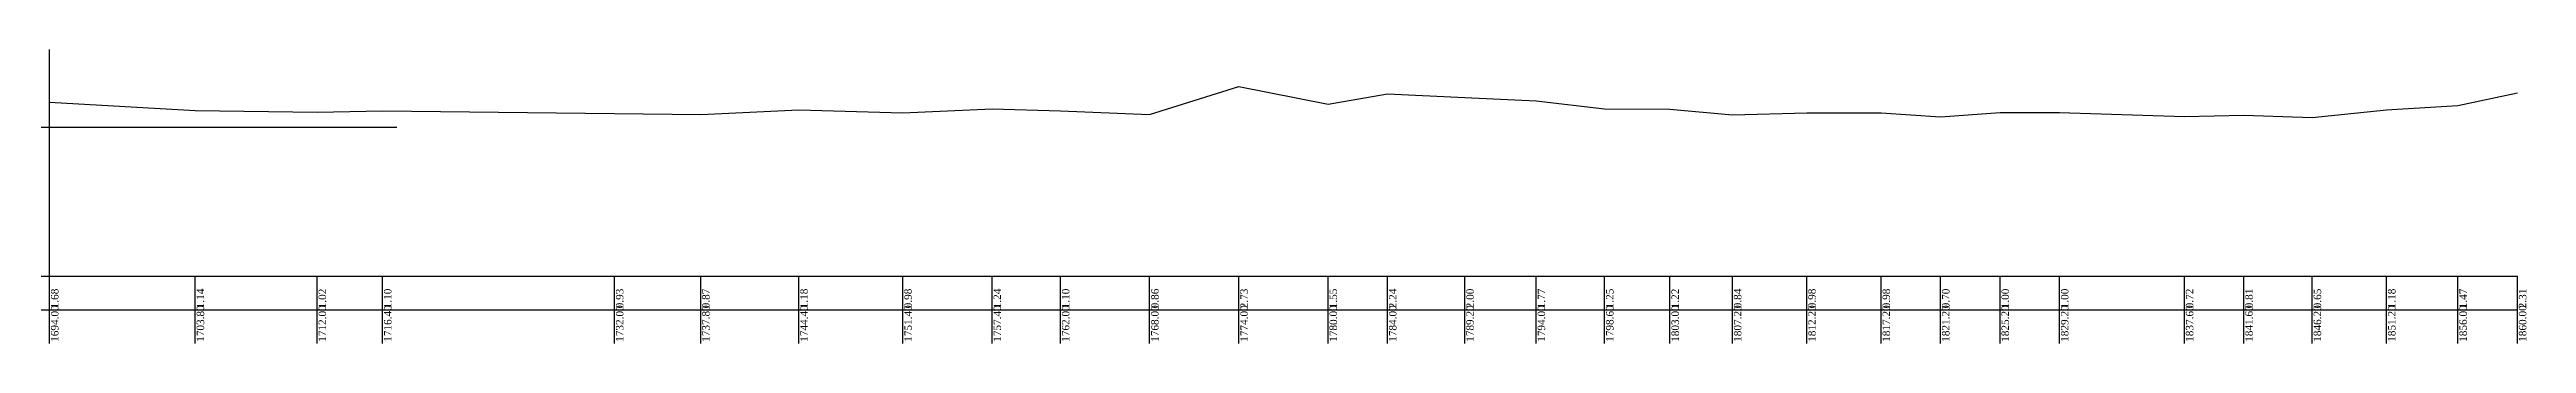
# Model space of a CAD drawing. Header units: metres. Extents: x -148477 to 168932, y -55673 to -2736.
# Drawn here: x 17217.2 to 17383.8, y -15636.5 to -15616.8 of the extents above; entities that cross this region are included whole.
import ezdxf

# ---------------------------------------------------------------- set-up
doc = ezdxf.new("R2010")
doc.units = ezdxf.units.M
doc.styles.add('liza', font='times.ttf', dxfattribs={"height": 2})

msp = doc.modelspace()

# ---------------------------------------------------------------- texts
at = {"color": 6, "linetype": 'Continuous', "lineweight": -3, "ltscale": 0.5, "char_height": 0.5, "width": 2.15, "attachment_point": 1, "rotation": 90, "style": 'liza'}
for s, insert in [('1.68', (17217.3257, -15634.153)), ('1.14', (17227.1257, -15634.153)), ('1.02', (17235.3257, -15634.153)), ('1.10', (17239.7257, -15634.153)), ('0.93', (17255.3257, -15634.153)), ('0.87', (17261.1257, -15634.153)), ('1.18', (17267.7257, -15634.153)), ('0.98', (17274.7257, -15634.153)), ('1.24', (17280.7257, -15634.153)), ('1.10', (17285.3257, -15634.153)), ('0.86', (17291.3257, -15634.153)), ('2.73', (17297.3257, -15634.153)), ('1.55', (17303.3257, -15634.153)), ('2.24', (17307.3257, -15634.153)), ('2.00', (17312.5257, -15634.153)), ('1.77', (17317.3257, -15634.153)), ('1.25', (17321.9257, -15634.153)), ('1.22', (17326.3257, -15634.153)), ('0.84', (17330.5257, -15634.153)), ('0.98', (17335.5257, -15634.153)), ('0.98', (17340.5257, -15634.153)), ('0.70', (17344.5257, -15634.153)), ('1.00', (17348.5257, -15634.153)), ('1.00', (17352.5257, -15634.153)), ('0.72', (17360.9257, -15634.153)), ('0.81', (17364.9257, -15634.153)), ('0.65', (17369.5257, -15634.153)), ('1.18', (17374.5257, -15634.153)), ('1.47', (17379.3257, -15634.153)), ('2.31', (17383.3257, -15634.153)), ('1694.00', (17217.3257, -15636.403)), ('1703.80', (17227.1257, -15636.403)), ('1712.00', (17235.3257, -15636.403)), ('1716.40', (17239.7257, -15636.403)), ('1732.00', (17255.3257, -15636.403)), ('1737.80', (17261.1257, -15636.403)), ('1744.40', (17267.7257, -15636.403)), ('1751.40', (17274.7257, -15636.403)), ('1757.40', (17280.7257, -15636.403)), ('1762.00', (17285.3257, -15636.403)), ('1768.00', (17291.3257, -15636.403)), ('1774.00', (17297.3257, -15636.403)), ('1780.00', (17303.3257, -15636.403)), ('1784.00', (17307.3257, -15636.403)), ('1789.20', (17312.5257, -15636.403)), ('1794.00', (17317.3257, -15636.403)), ('1798.60', (17321.9257, -15636.403)), ('1803.00', (17326.3257, -15636.403)), ('1807.20', (17330.5257, -15636.403)), ('1812.20', (17335.5257, -15636.403)), ('1817.20', (17340.5257, -15636.403)), ('1821.20', (17344.5257, -15636.403)), ('1825.20', (17348.5257, -15636.403)), ('1829.20', (17352.5257, -15636.403)), ('1837.60', (17360.9257, -15636.403)), ('1841.60', (17364.9257, -15636.403)), ('1846.20', (17369.5257, -15636.403)), ('1851.20', (17374.5257, -15636.403)), ('1856.00', (17379.3257, -15636.403)), ('1860.00', (17383.3257, -15636.403))]:
    msp.add_mtext(s, dxfattribs=dict(at, insert=insert))

# ---------------------------------------------------------------- linework, layer by layer
at = {"color": 4, "linetype": 'Continuous', "lineweight": -3, "ltscale": 0.5}
for p, q in [((17217.2257, -15632.003), (17217.2257, -15616.7897)), ((15518.2257, -15622.003), (17240.5851, -15622.003))]:
    msp.add_line(p, q, dxfattribs=at)
at = {"color": 6, "linetype": 'Continuous', "lineweight": -3, "ltscale": 0.5}
for p, q in [((15518.2257, -15632.003), (17383.2257, -15632.003)), ((17217.2257, -15636.503), (17217.2257, -15632.003)), ((17227.0257, -15636.503), (17227.0257, -15632.003)), ((17235.2257, -15636.503), (17235.2257, -15632.003)), ((17239.6257, -15636.503), (17239.6257, -15632.003)), ((17255.2257, -15636.503), (17255.2257, -15632.003)), ((17261.0257, -15636.503), (17261.0257, -15632.003)), ((17267.6257, -15636.503), (17267.6257, -15632.003)), ((17274.6257, -15636.503), (17274.6257, -15632.003)), ((17280.6257, -15636.503), (17280.6257, -15632.003)), ((17285.2257, -15636.503), (17285.2257, -15632.003)), ((17291.2257, -15636.503), (17291.2257, -15632.003)), ((17297.2257, -15636.503), (17297.2257, -15632.003)), ((17303.2257, -15636.503), (17303.2257, -15632.003)), ((17307.2257, -15636.503), (17307.2257, -15632.003)), ((17312.4257, -15636.503), (17312.4257, -15632.003)), ((17317.2257, -15636.503), (17317.2257, -15632.003)), ((17321.8257, -15636.503), (17321.8257, -15632.003)), ((17326.2257, -15636.503), (17326.2257, -15632.003)), ((17330.4257, -15636.503), (17330.4257, -15632.003)), ((17335.4257, -15636.503), (17335.4257, -15632.003)), ((17340.4257, -15636.503), (17340.4257, -15632.003)), ((17344.4257, -15636.503), (17344.4257, -15632.003)), ((17348.4257, -15636.503), (17348.4257, -15632.003)), ((17352.4257, -15636.503), (17352.4257, -15632.003)), ((17360.8257, -15636.503), (17360.8257, -15632.003)), ((17364.8257, -15636.503), (17364.8257, -15632.003)), ((17369.4257, -15636.503), (17369.4257, -15632.003)), ((17374.4257, -15636.503), (17374.4257, -15632.003)), ((17379.2257, -15636.503), (17379.2257, -15632.003)), ((17383.2257, -15636.503), (17383.2257, -15632.003)), ((15518.2257, -15634.253), (17383.2257, -15634.253))]:
    msp.add_line(p, q, dxfattribs=at)
msp.add_lwpolyline([(17217.2257, -15620.323), (17227.0257, -15620.863), (17235.2257, -15620.983), (17239.6257, -15620.903), (17255.2257, -15621.073), (17261.0257, -15621.133), (17267.6257, -15620.823), (17274.6257, -15621.023), (17280.6257, -15620.763), (17285.2257, -15620.903), (17291.2257, -15621.143), (17297.2257, -15619.273), (17303.2257, -15620.453), (17307.2257, -15619.763), (17312.4257, -15620.003), (17317.2257, -15620.233), (17321.8257, -15620.753), (17326.2257, -15620.783), (17330.4257, -15621.163), (17335.4257, -15621.023), (17340.4257, -15621.023), (17344.4257, -15621.303), (17348.4257, -15621.003), (17352.4257, -15621.003), (17360.8257, -15621.283), (17364.8257, -15621.193), (17369.4257, -15621.353), (17374.4257, -15620.823), (17379.2257, -15620.533), (17383.2257, -15619.693)], dxfattribs=at)

msp.set_redraw_order([(e.dxf.handle, doc.entitydb.next_handle()) for e in msp.query("TEXT MTEXT ATTDEF DIMENSION ARC_DIMENSION")])  # texts and dimensions are drawn at this point

doc.saveas('drawing.dxf')
